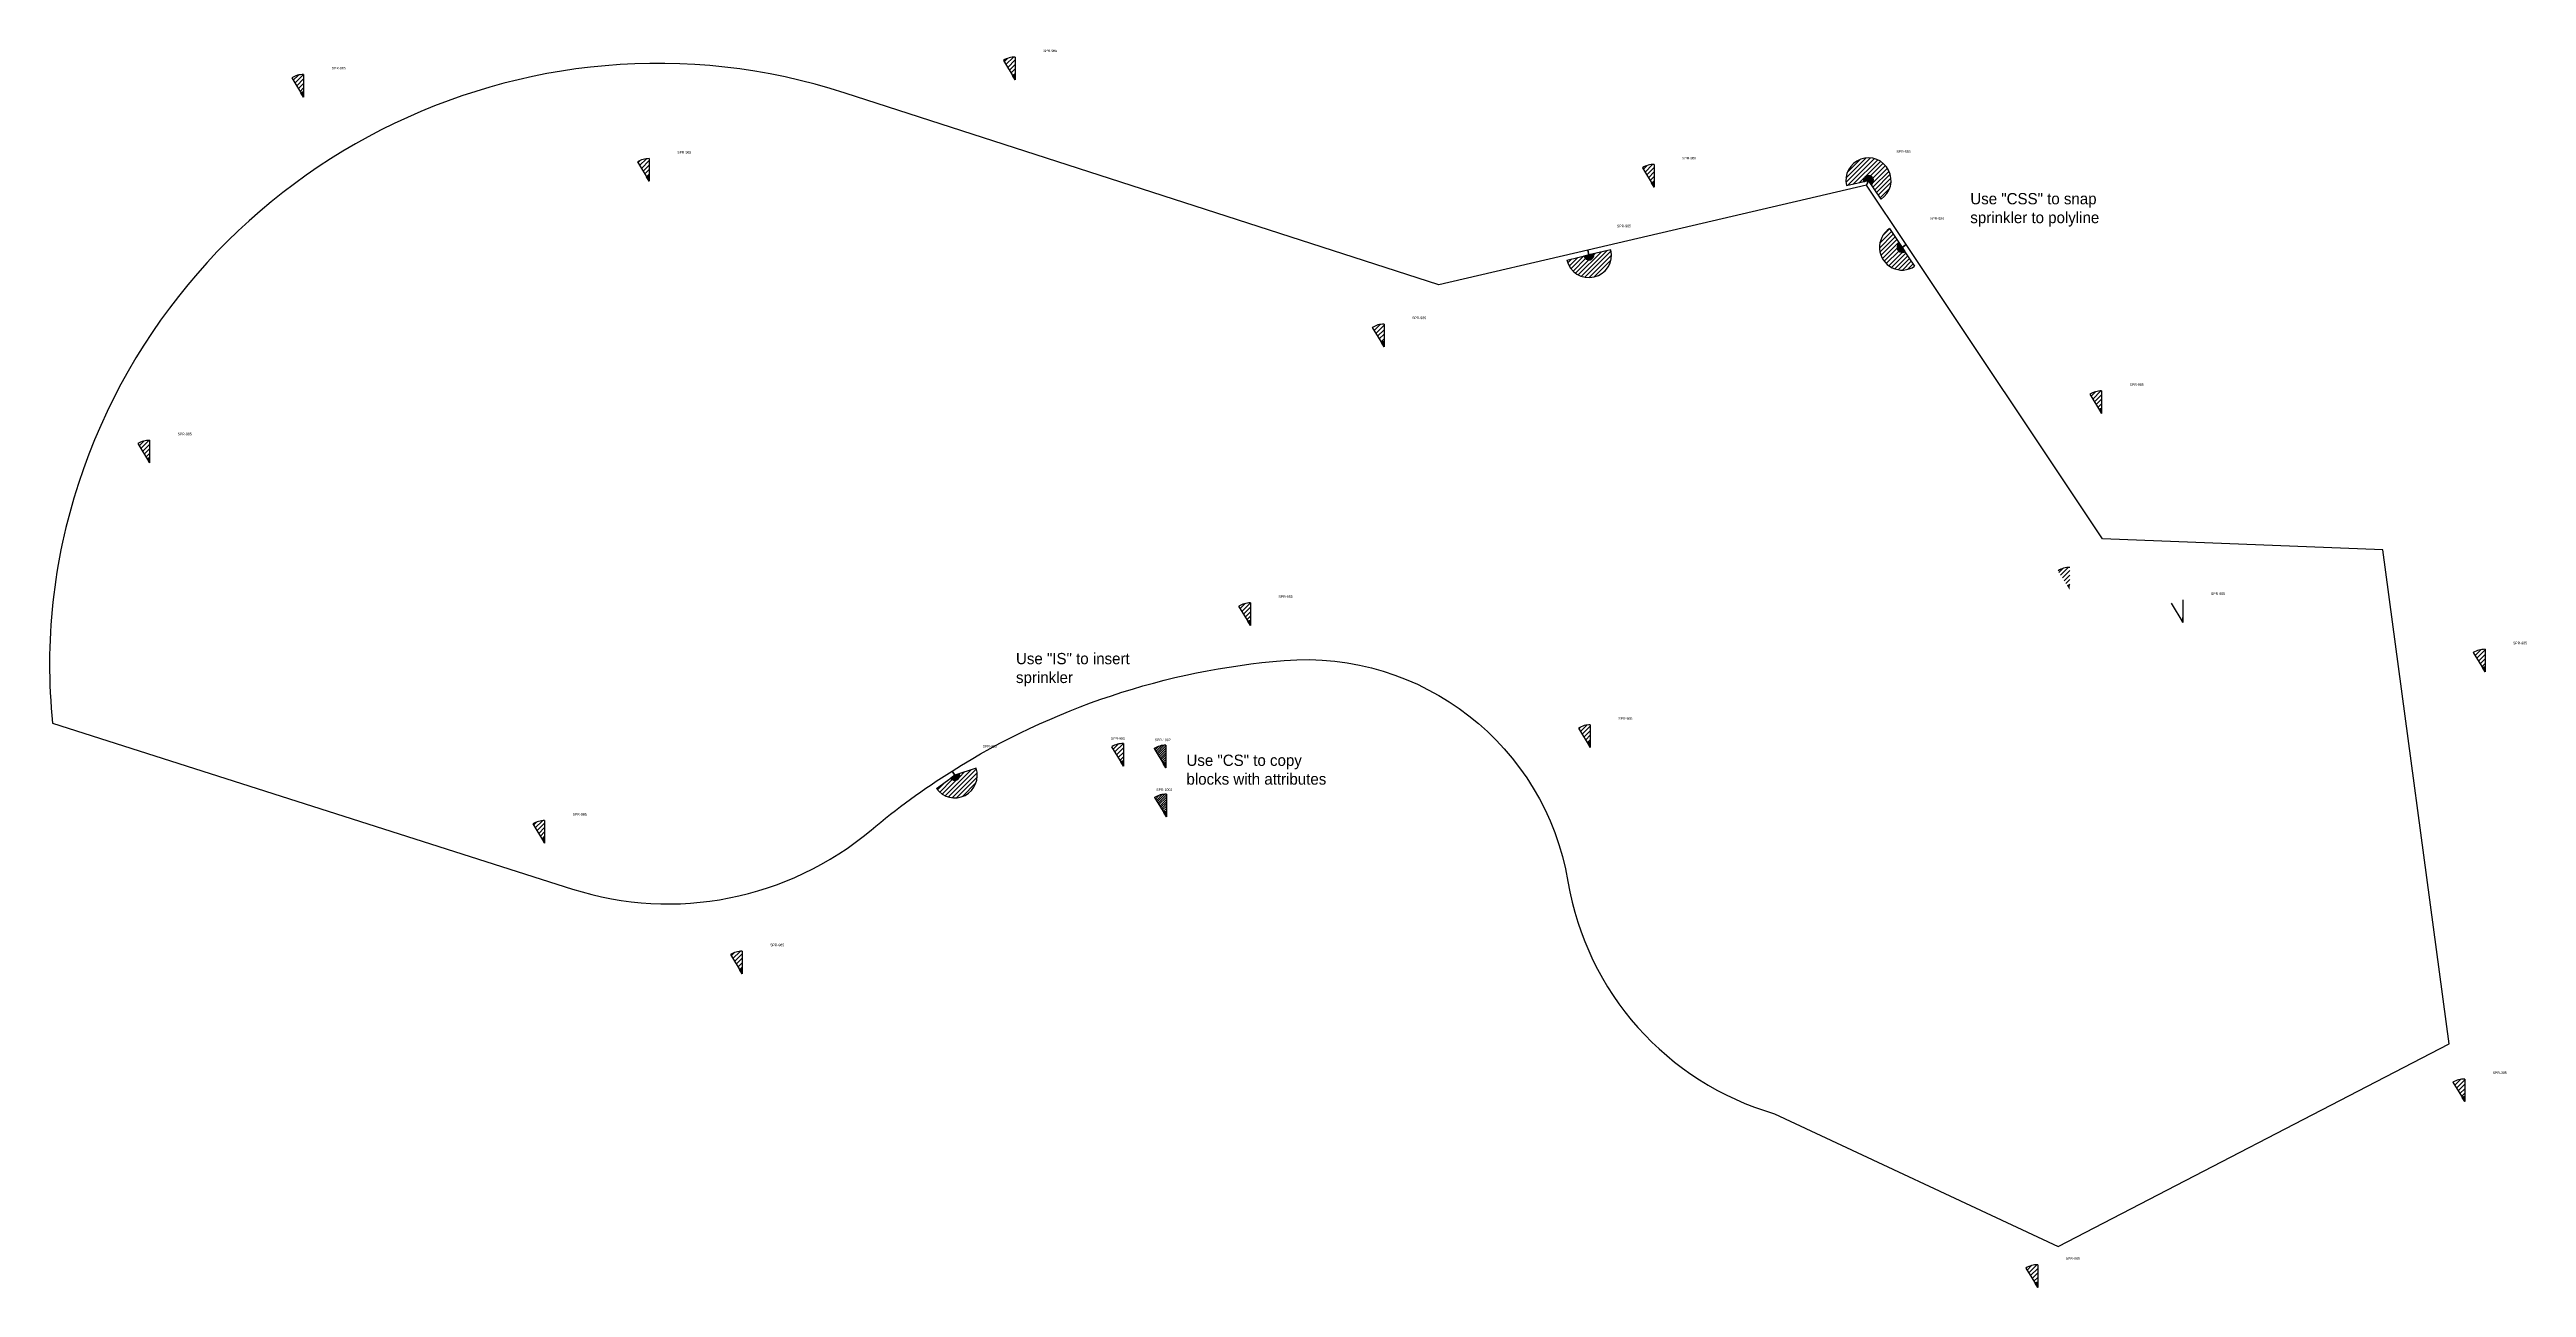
# Model space of a CAD drawing. Header units: millimetres. Extents: x 0 to 12390, y -1520 to 0.
# Drawn here: x 9917 to 12390, y -1520 to -284 of the extents above; entities outside this region: 1.
import ezdxf

# ---------------------------------------------------------------- set-up
doc = ezdxf.new("R2010")
doc.units = ezdxf.units.MM

# ---------------------------------------------------------------- blocks, each defined once
blk = doc.blocks.new('sprinkler')
for p, q in [((-11.8, 19.3), (0, 0)), ((0, 0), (-2.6, 4.3)), ((0, 22.6), (0, 0)), ((0, 0), (0, 5))]:
    blk.add_line(p, q)
for tag, p, flags in [('HatchTypeInner', (27.8, 23.4), 9), ('HatchScaleInner', (27.9, 18.8), 9), ('HatchColorInner', (28, 13.7), 9), ('InnerLineColor', (28.1, 8.7), 9), ('InnerLineLinetype', (28.2, 3.5), 9), ('HatchTypeOuter', (28.3, -1.3), 9), ('HatchScaleOuter', (28.4, -5.6), 9), ('HatchColorOuter', (28.5, -10), 9), ('OuterLineColor', (28.6, -15.3), 9), ('OuterLineLinetype', (28.8, -19.9), 9), ('OuterLineVisisbility', (28.8, -24.2), 9), ('Offset', (28.8, -29.4), 1), ('PolylineHandle', (28.8, -34), 1), ('VertexCode', (29.4, -38.3), 1)]:
    blk.add_attdef(tag, p, '', height=2.5, dxfattribs=dict(flags=flags))
blk.add_attdef('SPRINKLERTYPE', (28, 27.6), '', height=2.5)
blk = doc.blocks.new('1856E')
h = blk.add_hatch()
h.set_pattern_fill('ANSI31', color=3, style=0)
edge = h.paths.add_edge_path()
edge.add_line((0, 5), (0, 22.6))
edge.add_arc((0, 0), 22.6, 90, 121.2903)
edge.add_line((-11.8, 19.3), (-2.6, 4.3))
edge.add_arc((0, 0), 5, 90, 121.2903, ccw=False)
h = blk.add_hatch(color=3)
edge = h.paths.add_edge_path()
edge.add_line((0, 0), (0, 5))
edge.add_arc((0, 0), 5, 90, 121.2903)
edge.add_line((-2.6, 4.3), (0, 0))
at = {"color": 3}
for radius in [22.6, 5]:
    blk.add_arc((0, 0), radius, 90, 121.2903, dxfattribs=at)
blk = doc.blocks.new('18591')
h = blk.add_hatch()
h.set_pattern_fill('ANSI31', color=3, style=0)
edge = h.paths.add_edge_path()
edge.add_line((0, 5), (0, 22.6))
edge.add_arc((0, 0), 22.6, 90, 121.2903)
edge.add_line((-11.8, 19.3), (-2.6, 4.3))
edge.add_arc((0, 0), 5, 90, 121.2903, ccw=False)
h = blk.add_hatch(color=3)
edge = h.paths.add_edge_path()
edge.add_line((0, 0), (0, 5))
edge.add_arc((0, 0), 5, 90, 121.2903)
edge.add_line((-2.6, 4.3), (0, 0))
at = {"color": 3}
for radius in [22.6, 5]:
    blk.add_arc((0, 0), radius, 90, 121.2903, dxfattribs=at)
blk = doc.blocks.new('185B4')
h = blk.add_hatch()
h.set_pattern_fill('ANSI31', color=3, style=0)
edge = h.paths.add_edge_path()
edge.add_line((0, 5), (0, 22.6))
edge.add_arc((0, 0), 22.6, 90, 121.2903)
edge.add_line((-11.8, 19.3), (-2.6, 4.3))
edge.add_arc((0, 0), 5, 90, 121.2903, ccw=False)
h = blk.add_hatch(color=3)
edge = h.paths.add_edge_path()
edge.add_line((0, 0), (0, 5))
edge.add_arc((0, 0), 5, 90, 121.2903)
edge.add_line((-2.6, 4.3), (0, 0))
at = {"color": 3}
for radius in [22.6, 5]:
    blk.add_arc((0, 0), radius, 90, 121.2903, dxfattribs=at)
blk = doc.blocks.new('185D7')
h = blk.add_hatch()
h.set_pattern_fill('ANSI31', color=3, style=0)
edge = h.paths.add_edge_path()
edge.add_line((0, 5), (0, 22.6))
edge.add_arc((0, 0), 22.6, 90, 121.2903)
edge.add_line((-11.8, 19.3), (-2.6, 4.3))
edge.add_arc((0, 0), 5, 90, 121.2903, ccw=False)
h = blk.add_hatch(color=3)
edge = h.paths.add_edge_path()
edge.add_line((0, 0), (0, 5))
edge.add_arc((0, 0), 5, 90, 121.2903)
edge.add_line((-2.6, 4.3), (0, 0))
at = {"color": 3}
for radius in [22.6, 5]:
    blk.add_arc((0, 0), radius, 90, 121.2903, dxfattribs=at)
blk = doc.blocks.new('185FA')
h = blk.add_hatch()
h.set_pattern_fill('ANSI31', color=3, style=0)
edge = h.paths.add_edge_path()
edge.add_line((0, 5), (0, 22.6))
edge.add_arc((0, 0), 22.6, 90, 121.2903)
edge.add_line((-11.8, 19.3), (-2.6, 4.3))
edge.add_arc((0, 0), 5, 90, 121.2903, ccw=False)
h = blk.add_hatch(color=3)
edge = h.paths.add_edge_path()
edge.add_line((0, 0), (0, 5))
edge.add_arc((0, 0), 5, 90, 121.2903)
edge.add_line((-2.6, 4.3), (0, 0))
at = {"color": 3}
for radius in [22.6, 5]:
    blk.add_arc((0, 0), radius, 90, 121.2903, dxfattribs=at)
blk = doc.blocks.new('*U193')
for p, q in [((-12.6, 18.8), (0, 0)), ((0, 0), (-2.8, 4.2)), ((12.6, -18.8), (0, 0)), ((0, 0), (2.8, -4.2))]:
    blk.add_line(p, q)
for tag, p, flags in [('HatchTypeInner', (27.8, 23.4), 9), ('HatchScaleInner', (27.9, 18.8), 9), ('HatchColorInner', (28, 13.7), 9), ('InnerLineColor', (28.1, 8.7), 9), ('InnerLineLinetype', (28.2, 3.5), 9), ('HatchTypeOuter', (28.3, -1.3), 9), ('HatchScaleOuter', (28.4, -5.6), 9), ('HatchColorOuter', (28.5, -10), 9), ('OuterLineColor', (28.6, -15.3), 9), ('OuterLineLinetype', (28.8, -19.9), 9), ('OuterLineVisisbility', (28.8, -24.2), 9), ('Offset', (28.8, -29.4), 1), ('PolylineHandle', (28.8, -34), 1), ('VertexCode', (29.4, -38.3), 1)]:
    blk.add_attdef(tag, p, '', height=2.5, dxfattribs=dict(flags=flags))
blk.add_attdef('SPRINKLERTYPE', (28, 27.6), '', height=2.5)
blk = doc.blocks.new('18640')
h = blk.add_hatch()
h.set_pattern_fill('ANSI31', color=3, style=0)
edge = h.paths.add_edge_path()
edge.add_line((0, 5), (0, 22.6))
edge.add_arc((0, 0), 22.6, 90, 121.2903)
edge.add_line((-11.8, 19.3), (-2.6, 4.3))
edge.add_arc((0, 0), 5, 90, 121.2903, ccw=False)
h = blk.add_hatch(color=3)
edge = h.paths.add_edge_path()
edge.add_line((0, 0), (0, 5))
edge.add_arc((0, 0), 5, 90, 121.2903)
edge.add_line((-2.6, 4.3), (0, 0))
at = {"color": 3}
for radius in [22.6, 5]:
    blk.add_arc((0, 0), radius, 90, 121.2903, dxfattribs=at)
blk = doc.blocks.new('18663')
h = blk.add_hatch()
h.set_pattern_fill('ANSI31', color=3, style=0)
edge = h.paths.add_edge_path()
edge.add_line((0, 5), (0, 22.6))
edge.add_arc((0, 0), 22.6, 90, 121.2903)
edge.add_line((-11.8, 19.3), (-2.6, 4.3))
edge.add_arc((0, 0), 5, 90, 121.2903, ccw=False)
h = blk.add_hatch(color=3)
edge = h.paths.add_edge_path()
edge.add_line((0, 0), (0, 5))
edge.add_arc((0, 0), 5, 90, 121.2903)
edge.add_line((-2.6, 4.3), (0, 0))
at = {"color": 3}
for radius in [22.6, 5]:
    blk.add_arc((0, 0), radius, 90, 121.2903, dxfattribs=at)
blk = doc.blocks.new('18686')
h = blk.add_hatch()
h.set_pattern_fill('ANSI31', color=3, style=0)
edge = h.paths.add_edge_path()
edge.add_line((0, 5), (0, 22.6))
edge.add_arc((0, 0), 22.6, 90, 121.2903)
edge.add_line((-11.8, 19.3), (-2.6, 4.3))
edge.add_arc((0, 0), 5, 90, 121.2903, ccw=False)
h = blk.add_hatch(color=3)
edge = h.paths.add_edge_path()
edge.add_line((0, 0), (0, 5))
edge.add_arc((0, 0), 5, 90, 121.2903)
edge.add_line((-2.6, 4.3), (0, 0))
at = {"color": 3}
for radius in [22.6, 5]:
    blk.add_arc((0, 0), radius, 90, 121.2903, dxfattribs=at)
blk = doc.blocks.new('186A9')
h = blk.add_hatch()
h.set_pattern_fill('ANSI31', color=3, style=0)
edge = h.paths.add_edge_path()
edge.add_line((0, 5), (0, 22.6))
edge.add_arc((0, 0), 22.6, 90, 121.2903)
edge.add_line((-11.8, 19.3), (-2.6, 4.3))
edge.add_arc((0, 0), 5, 90, 121.2903, ccw=False)
h = blk.add_hatch(color=3)
edge = h.paths.add_edge_path()
edge.add_line((0, 0), (0, 5))
edge.add_arc((0, 0), 5, 90, 121.2903)
edge.add_line((-2.6, 4.3), (0, 0))
at = {"color": 3}
for radius in [22.6, 5]:
    blk.add_arc((0, 0), radius, 90, 121.2903, dxfattribs=at)
blk = doc.blocks.new('186CC')
h = blk.add_hatch()
h.set_pattern_fill('ANSI31', color=3, style=0)
edge = h.paths.add_edge_path()
edge.add_line((0, 5), (0, 22.6))
edge.add_arc((0, 0), 22.6, 90, 121.2903)
edge.add_line((-11.8, 19.3), (-2.6, 4.3))
edge.add_arc((0, 0), 5, 90, 121.2903, ccw=False)
h = blk.add_hatch(color=3)
edge = h.paths.add_edge_path()
edge.add_line((0, 0), (0, 5))
edge.add_arc((0, 0), 5, 90, 121.2903)
edge.add_line((-2.6, 4.3), (0, 0))
at = {"color": 3}
for radius in [22.6, 5]:
    blk.add_arc((0, 0), radius, 90, 121.2903, dxfattribs=at)
blk = doc.blocks.new('18712')
h = blk.add_hatch()
h.set_pattern_fill('ANSI31', color=3, style=0)
edge = h.paths.add_edge_path()
edge.add_line((0, 5), (0, 22.6))
edge.add_arc((0, 0), 22.6, 90, 121.2903)
edge.add_line((-11.8, 19.3), (-2.6, 4.3))
edge.add_arc((0, 0), 5, 90, 121.2903, ccw=False)
h = blk.add_hatch(color=3)
edge = h.paths.add_edge_path()
edge.add_line((0, 0), (0, 5))
edge.add_arc((0, 0), 5, 90, 121.2903)
edge.add_line((-2.6, 4.3), (0, 0))
at = {"color": 3}
for radius in [22.6, 5]:
    blk.add_arc((0, 0), radius, 90, 121.2903, dxfattribs=at)
blk = doc.blocks.new('18735')
h = blk.add_hatch()
h.set_pattern_fill('ANSI31', color=3, style=0)
edge = h.paths.add_edge_path()
edge.add_line((0, 5), (0, 22.6))
edge.add_arc((0, 0), 22.6, 90, 121.2903)
edge.add_line((-11.8, 19.3), (-2.6, 4.3))
edge.add_arc((0, 0), 5, 90, 121.2903, ccw=False)
h = blk.add_hatch(color=3)
edge = h.paths.add_edge_path()
edge.add_line((0, 0), (0, 5))
edge.add_arc((0, 0), 5, 90, 121.2903)
edge.add_line((-2.6, 4.3), (0, 0))
at = {"color": 3}
for radius in [22.6, 5]:
    blk.add_arc((0, 0), radius, 90, 121.2903, dxfattribs=at)
blk = doc.blocks.new('*U181')
for p, q in [((-18.3, -13.3), (0, 0)), ((0, 0), (-4, -2.9)), ((21.5, 7.1), (0, 0)), ((0, 0), (4.7, 1.6))]:
    blk.add_line(p, q)
for tag, p, flags in [('HatchTypeInner', (27.8, 23.4), 9), ('HatchScaleInner', (27.9, 18.8), 9), ('HatchColorInner', (28, 13.7), 9), ('InnerLineColor', (28.1, 8.7), 9), ('InnerLineLinetype', (28.2, 3.5), 9), ('HatchTypeOuter', (28.3, -1.3), 9), ('HatchScaleOuter', (28.4, -5.6), 9), ('HatchColorOuter', (28.5, -10), 9), ('OuterLineColor', (28.6, -15.3), 9), ('OuterLineLinetype', (28.8, -19.9), 9), ('OuterLineVisisbility', (28.8, -24.2), 9), ('Offset', (28.8, -29.4), 1), ('PolylineHandle', (28.8, -34), 1), ('VertexCode', (29.4, -38.3), 1)]:
    blk.add_attdef(tag, p, '', height=2.5, dxfattribs=dict(flags=flags))
blk.add_attdef('SPRINKLERTYPE', (28, 27.6), '', height=2.5)
blk = doc.blocks.new('1877B')
h = blk.add_hatch()
h.set_pattern_fill('ANSI31', color=3, style=0)
edge = h.paths.add_edge_path()
edge.add_line((0, 5), (0, 22.6))
edge.add_arc((0, 0), 22.6, 90, 121.2903)
edge.add_line((-11.8, 19.3), (-2.6, 4.3))
edge.add_arc((0, 0), 5, 90, 121.2903, ccw=False)
h = blk.add_hatch(color=3)
edge = h.paths.add_edge_path()
edge.add_line((0, 0), (0, 5))
edge.add_arc((0, 0), 5, 90, 121.2903)
edge.add_line((-2.6, 4.3), (0, 0))
at = {"color": 3}
for radius in [22.6, 5]:
    blk.add_arc((0, 0), radius, 90, 121.2903, dxfattribs=at)
blk = doc.blocks.new('1879E')
h = blk.add_hatch()
h.set_pattern_fill('ANSI31', color=3, style=0)
edge = h.paths.add_edge_path()
edge.add_line((0, 5), (0, 22.6))
edge.add_arc((0, 0), 22.6, 90, 121.2903)
edge.add_line((-11.8, 19.3), (-2.6, 4.3))
edge.add_arc((0, 0), 5, 90, 121.2903, ccw=False)
h = blk.add_hatch(color=3)
edge = h.paths.add_edge_path()
edge.add_line((0, 0), (0, 5))
edge.add_arc((0, 0), 5, 90, 121.2903)
edge.add_line((-2.6, 4.3), (0, 0))
at = {"color": 3}
for radius in [22.6, 5]:
    blk.add_arc((0, 0), radius, 90, 121.2903, dxfattribs=at)
blk = doc.blocks.new('187E4')
h = blk.add_hatch()
h.set_pattern_fill('ANSI31', color=3, style=0)
edge = h.paths.add_edge_path()
edge.add_line((0, 5), (0, 22.6))
edge.add_arc((0, 0), 22.6, 90, 121.2903)
edge.add_line((-11.8, 19.3), (-2.6, 4.3))
edge.add_arc((0, 0), 5, 90, 121.2903, ccw=False)
h = blk.add_hatch(color=3)
edge = h.paths.add_edge_path()
edge.add_line((0, 0), (0, 5))
edge.add_arc((0, 0), 5, 90, 121.2903)
edge.add_line((-2.6, 4.3), (0, 0))
at = {"color": 3}
for radius in [22.6, 5]:
    blk.add_arc((0, 0), radius, 90, 121.2903, dxfattribs=at)
blk = doc.blocks.new('*U191')
for p, q in [((-22, -5.1), (0, 0)), ((0, 0), (-4.9, -1.1)), ((12.6, -18.8), (0, 0)), ((0, 0), (2.8, -4.2))]:
    blk.add_line(p, q)
for tag, p, flags in [('HatchTypeInner', (27.8, 23.4), 9), ('HatchScaleInner', (27.9, 18.8), 9), ('HatchColorInner', (28, 13.7), 9), ('InnerLineColor', (28.1, 8.7), 9), ('InnerLineLinetype', (28.2, 3.5), 9), ('HatchTypeOuter', (28.3, -1.3), 9), ('HatchScaleOuter', (28.4, -5.6), 9), ('HatchColorOuter', (28.5, -10), 9), ('OuterLineColor', (28.6, -15.3), 9), ('OuterLineLinetype', (28.8, -19.9), 9), ('OuterLineVisisbility', (28.8, -24.2), 9), ('Offset', (28.8, -29.4), 1), ('PolylineHandle', (28.8, -34), 1), ('VertexCode', (29.4, -38.3), 1)]:
    blk.add_attdef(tag, p, '', height=2.5, dxfattribs=dict(flags=flags))
blk.add_attdef('SPRINKLERTYPE', (28, 27.6), '', height=2.5)
blk = doc.blocks.new('18758')
h = blk.add_hatch()
h.set_pattern_fill('ANSI31', color=3, style=0)
edge = h.paths.add_edge_path()
edge.add_line((-4, -2.9), (-18.3, -13.3))
edge.add_arc((0, 0), 22.6, 216.0996, 378.3959)
edge.add_line((21.5, 7.1), (4.7, 1.6))
edge.add_arc((0, 0), 5, -143.9004, 18.3959, ccw=False)
h = blk.add_hatch(color=3)
edge = h.paths.add_edge_path()
edge.add_line((0, 0), (-4, -2.9))
edge.add_arc((0, 0), 5, 216.0996, 378.3959)
edge.add_line((4.7, 1.6), (0, 0))
at = {"color": 3}
for radius in [22.6, 5]:
    blk.add_arc((0, 0), radius, 216.0996, 18.3959, dxfattribs=at)
blk = doc.blocks.new('19941')
h = blk.add_hatch()
h.set_pattern_fill('ANSI31', color=3, style=0)
edge = h.paths.add_edge_path()
edge.add_line((0, 5), (0, 22.6))
edge.add_arc((0, 0), 22.6, 90, 121.2903)
edge.add_line((-11.8, 19.3), (-2.6, 4.3))
edge.add_arc((0, 0), 5, 90, 121.2903, ccw=False)
h = blk.add_hatch(color=3)
edge = h.paths.add_edge_path()
edge.add_line((0, 0), (0, 5))
edge.add_arc((0, 0), 5, 90, 121.2903)
edge.add_line((-2.6, 4.3), (0, 0))
at = {"color": 3}
for radius in [22.6, 5]:
    blk.add_arc((0, 0), radius, 90, 121.2903, dxfattribs=at)
blk = doc.blocks.new('1984B')
h = blk.add_hatch()
h.set_pattern_fill('ANSI31', color=3, style=0)
edge = h.paths.add_edge_path()
edge.add_line((2.8, -4.2), (12.6, -18.8))
edge.add_arc((0, 0), 22.6, 303.7128, 553.0919)
edge.add_line((-22, -5.1), (-4.9, -1.1))
edge.add_arc((0, 0), 5, -56.2872, 193.0919, ccw=False)
h = blk.add_hatch(color=3)
edge = h.paths.add_edge_path()
edge.add_line((0, 0), (2.8, -4.2))
edge.add_arc((0, 0), 5, 303.7128, 553.0919)
edge.add_line((-4.9, -1.1), (0, 0))
at = {"color": 3}
for radius in [22.6, 5]:
    blk.add_arc((0, 0), radius, 303.7128, 193.0919, dxfattribs=at)
blk = doc.blocks.new('1861D')
h = blk.add_hatch()
h.set_pattern_fill('ANSI31', color=3, style=0)
edge = h.paths.add_edge_path()
edge.add_line((-2.8, 4.2), (-12.6, 18.8))
edge.add_arc((0, 0), 22.6, 123.7128, 303.7128)
edge.add_line((12.6, -18.8), (2.8, -4.2))
edge.add_arc((0, 0), 5, 123.7128, 303.7128, ccw=False)
h = blk.add_hatch(color=3)
edge = h.paths.add_edge_path()
edge.add_line((0, 0), (-2.8, 4.2))
edge.add_arc((0, 0), 5, 123.7128, 303.7128)
edge.add_line((2.8, -4.2), (0, 0))
at = {"color": 3}
for radius in [22.6, 5]:
    blk.add_arc((0, 0), radius, 123.7128, 303.7128, dxfattribs=at)
blk = doc.blocks.new('1991E')
h = blk.add_hatch()
h.set_pattern_fill('ANSI31', color=6, scale=0.5, style=0)
edge = h.paths.add_edge_path()
edge.add_line((0, 5), (0, 22.6))
edge.add_arc((0, 0), 22.6, 90, 121.2903)
edge.add_line((-11.8, 19.3), (-2.6, 4.3))
edge.add_arc((0, 0), 5, 90, 121.2903, ccw=False)
h = blk.add_hatch(color=5)
edge = h.paths.add_edge_path()
edge.add_line((0, 0), (0, 5))
edge.add_arc((0, 0), 5, 90, 121.2903)
edge.add_line((-2.6, 4.3), (0, 0))
at = {"color": 3}
for radius in [22.6, 5]:
    blk.add_arc((0, 0), radius, 90, 121.2903, dxfattribs=at)
blk = doc.blocks.new('1A4A1')
h = blk.add_hatch()
h.set_pattern_fill('ANSI31', color=6, scale=0.5, style=0)
edge = h.paths.add_edge_path()
edge.add_line((0, 5), (0, 22.6))
edge.add_arc((0, 0), 22.6, 90, 121.2903)
edge.add_line((-11.8, 19.3), (-2.6, 4.3))
edge.add_arc((0, 0), 5, 90, 121.2903, ccw=False)
h = blk.add_hatch(color=5)
edge = h.paths.add_edge_path()
edge.add_line((0, 0), (0, 5))
edge.add_arc((0, 0), 5, 90, 121.2903)
edge.add_line((-2.6, 4.3), (0, 0))
at = {"color": 3}
for radius in [22.6, 5]:
    blk.add_arc((0, 0), radius, 90, 121.2903, dxfattribs=at)
blk = doc.blocks.new('*U200')
for p, q in [((-22, -5.1), (0, 0)), ((0, 0), (-4.9, -1.1)), ((22, 5.1), (0, 0)), ((0, 0), (4.9, 1.1))]:
    blk.add_line(p, q)
for tag, p, flags in [('HatchTypeInner', (27.8, 23.4), 9), ('HatchScaleInner', (27.9, 18.8), 9), ('HatchColorInner', (28, 13.7), 9), ('InnerLineColor', (28.1, 8.7), 9), ('InnerLineLinetype', (28.2, 3.5), 9), ('HatchTypeOuter', (28.3, -1.3), 9), ('HatchScaleOuter', (28.4, -5.6), 9), ('HatchColorOuter', (28.5, -10), 9), ('OuterLineColor', (28.6, -15.3), 9), ('OuterLineLinetype', (28.8, -19.9), 9), ('OuterLineVisisbility', (28.8, -24.2), 9), ('Offset', (28.8, -29.4), 1), ('PolylineHandle', (28.8, -34), 1), ('VertexCode', (29.4, -38.3), 1)]:
    blk.add_attdef(tag, p, '', height=2.5, dxfattribs=dict(flags=flags))
blk.add_attdef('SPRINKLERTYPE', (28, 27.6), '', height=2.5)
blk = doc.blocks.new('1A4EB')
h = blk.add_hatch()
h.set_pattern_fill('ANSI31', color=3, style=0)
edge = h.paths.add_edge_path()
edge.add_line((-4.9, -1.1), (-22, -5.1))
edge.add_arc((0, 0), 22.6, 193.0919, 373.0919)
edge.add_line((22, 5.1), (4.9, 1.1))
edge.add_arc((0, 0), 5, -166.9081, 13.0919, ccw=False)
h = blk.add_hatch(color=3)
edge = h.paths.add_edge_path()
edge.add_line((0, 0), (-4.9, -1.1))
edge.add_arc((0, 0), 5, 193.0919, 373.0919)
edge.add_line((4.9, 1.1), (0, 0))
at = {"color": 3}
for radius in [22.6, 5]:
    blk.add_arc((0, 0), radius, 193.0919, 13.0919, dxfattribs=at)

msp = doc.modelspace()

# ---------------------------------------------------------------- linework, layer by layer
msp.add_lwpolyline([(0, 0), (0, 0), (0, 0), (0, 0), (0, 0), (0, 0, -0.197516), (0, 0), (0, 0), (0, 0, -0.117701), (0, 0, 0.223465), (0, 0), (0, 0), (0, 0, 0.389526), (0, 0)], format="xyb")
msp.add_lwpolyline([(9920.4, -956.5), (10439.4, -1122, 0.257227), (10737.6, -1063.1, -0.034182), (10818.5, -1004.2), (10821.1, -1008.4), (10818.5, -1004.2, -0.120909), (11149.9, -893.9, -0.388981), (11433.4, -1114.6, 0.287413), (11639.5, -1346.3), (11922.9, -1478.7), (12313.2, -1276.5), (12246.9, -783.6), (11967.1, -772.6), (11771.1, -478.8), (11767, -481.6), (11771.1, -478.8), (11731.5, -419.5), (11733.4, -414.8), (11731.5, -419.5), (11731.5, -419.5), (11453.1, -484.2), (11454.3, -489.1), (11453.1, -484.2), (11304.5, -518.8), (10711.8, -327.5, 0.412877), (9946.2, -717.4, 0.105058)], format="xyb", close=True)

# ---------------------------------------------------------------- block references
for name, p in [('185B4', (10881.5, -314.2)), ('1856E', (10171, -331.6)), ('18591', (10516.1, -415.6)), ('1984B', (11733.4, -414.8)), ('185FA', (11519.5, -421.4)), ('1861D', (11767, -481.6)), ('1A4EB', (11454.3, -489.1)), ('185D7', (11249.8, -580.8)), ('18640', (11966.2, -647.4)), ('187E4', (10017.3, -696.7)), ('18663', (11934.4, -823.6)), ('18735', (11116.4, -859)), ('18686', (12349, -905.3)), ('18712', (11455.7, -980.7)), ('19941', (10989.6, -999.3)), ('1991E', (11031.9, -1001)), ('18758', (10821.1, -1008.4)), ('1A4A1', (11032.4, -1049.9)), ('1879E', (10411.7, -1076.3)), ('1877B', (10608.9, -1206.7)), ('186A9', (12328.7, -1334.2)), ('186CC', (11902.4, -1519.6))]:
    msp.add_blockref(name, p)
for name, p in [('sprinkler', (10881.5, -314.2)), ('sprinkler', (10171, -331.6)), ('sprinkler', (10516.1, -415.6)), ('sprinkler', (11519.5, -421.4)), ('*U191', (11733.4, -414.8)), ('*U200', (11454.3, -489.1)), ('*U193', (11767, -481.6)), ('sprinkler', (11249.8, -580.8)), ('sprinkler', (11966.2, -647.4)), ('sprinkler', (10017.3, -696.7)), ('sprinkler', (11116.4, -859)), ('sprinkler', (12047.4, -856.1)), ('sprinkler', (12349, -905.3)), ('sprinkler', (11455.7, -980.7)), ('*U181', (10821.1, -1008.4)), ('sprinkler', (10411.7, -1076.3)), ('sprinkler', (10608.9, -1206.7)), ('sprinkler', (12328.7, -1334.2)), ('sprinkler', (11902.4, -1519.6))]:
    msp.add_blockref(name, p).add_auto_attribs({'SPRINKLERTYPE': 'SPR-985'})
ref = msp.add_blockref('sprinkler', (10989.6, -999.3))
ref.add_attrib('SPRINKLERTYPE', 'SPR-985', (10977.1, -973), dxfattribs={"height": 2.5})
ref = msp.add_blockref('sprinkler', (11031.9, -1001))
ref.add_attrib('SPRINKLERTYPE', 'SPR-1002', (11020.8, -974.4), dxfattribs={"height": 2.5})
ref = msp.add_blockref('sprinkler', (11032.4, -1049.9))
ref.add_attrib('SPRINKLERTYPE', 'SPR-1002', (11022.4, -1024.1), dxfattribs={"height": 2.5})

# ---------------------------------------------------------------- texts
for s, height, p in [('Use "CSS" to snap', 11.248, (11835.1, -438.6)), ('sprinkler to polyline', 11.248, (11835.1, -457.4)), ('Use "IS" to insert', 11.248, (10882.3, -897.6)), ('sprinkler', 11.25, (10882.3, -916.4)), ('Use "CS" to copy', 11.248, (11052.5, -999.1)), ('blocks with attributes', 11.248, (11052.5, -1017.8))]:
    msp.add_text(s, height=height).set_placement(p)

doc.saveas('drawing.dxf')
